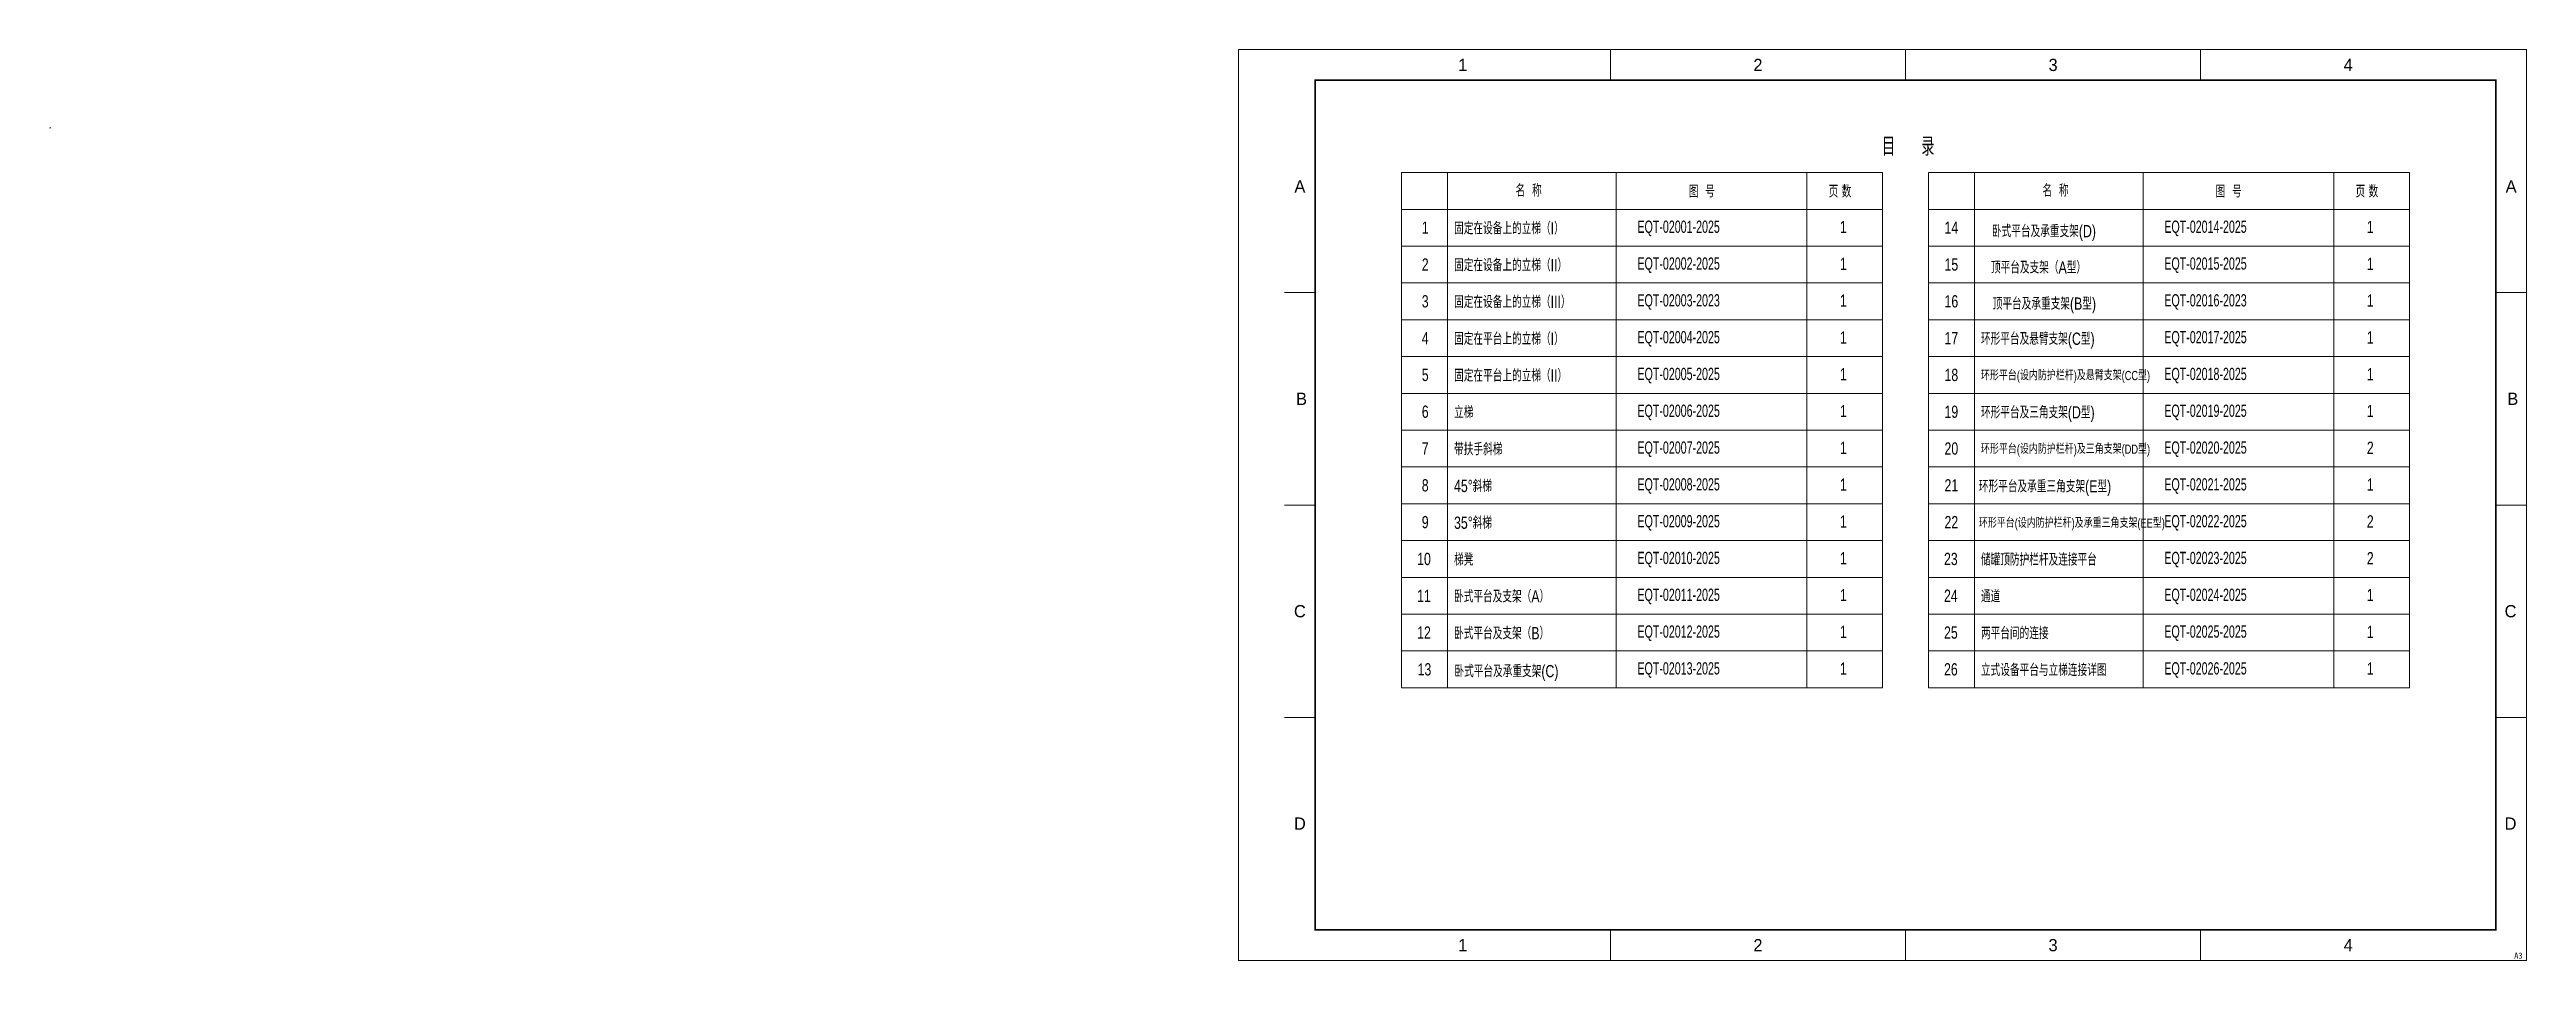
# Model space of a CAD drawing. Extents: x 148 to 221443, y -36682 to 6758.
# Drawn here: x 26416 to 42571, y 818 to 6758 of the extents above; entities that cross this region are included whole.
import ezdxf
from ezdxf.enums import TextEntityAlignment as Align

# ---------------------------------------------------------------- set-up
doc = ezdxf.new("R2010")
doc.units = 0
doc.header["$LTSCALE"] = 10
doc.header["$MEASUREMENT"] = 0
doc.linetypes.add('CENTER2', pattern=[1.125, 0.75, -0.125, 0.125, -0.125])
for name, color, linetype, lineweight in [('2（细实线）', 3, 'Continuous', 20), ('3（中心线）', 1, 'CENTER2', 20), ('图框层', 7, 'Continuous', 15)]:
    doc.layers.add(name, color=color, linetype=linetype, lineweight=lineweight)
doc.layers.add('图层 1', color=7, linetype='Continuous')
doc.styles.add('HZ', font='ROMS.SHX', dxfattribs={"width": 0.75, "bigfont": 'GBCBIG.SHX'})
doc.styles.add('SimHei', font='simhei.ttf', dxfattribs={"height": 50})
doc.styles.get("Standard").update_dxf_attribs({"font": 'wison_e.shx', "width": 0.75, "bigfont": 'wison_c.shx'})

msp = doc.modelspace()

# ---------------------------------------------------------------- texts
at = {"layer": '2（细实线）', "width": 0.75}
msp.add_text('目\u3000\u3000录', height=120, dxfattribs=at).set_placement((38538.9323, 6185.8771), align=Align.TOP_CENTER)
for s, height, p in [('名  称', 80, (35977.7092, 5838.8049)), ('名  称', 80, (39414.1764, 5838.8049)), ('1 ', 80, (35366.3621, 5596.4396)), ('固定在设备上的立梯（I）', 80, (35576.8748, 5592.4155)), ('1 ', 80, (38093.8574, 5601.1722)), ('14', 80, (38775.6858, 5596.4396)), ('卧式平台及承重支架(D)', 80, (39085.0337, 5574.0335)), ('1 ', 80, (41530.3245, 5601.1722)), ('2', 80, (35366.3621, 5356.4396)), ('固定在设备上的立梯（II）', 80, (35576.8748, 5352.4155)), ('1 ', 80, (38093.8574, 5361.1722)), ('15', 80, (38775.6858, 5356.4396)), ('顶平台及支架（A型）', 80, (39078.4964, 5337.445)), ('1 ', 80, (41530.3245, 5361.1722)), ('3', 80, (35366.3621, 5116.4396)), ('固定在设备上的立梯（III）', 80, (35576.8748, 5112.4155)), ('1 ', 80, (38093.8574, 5121.1722)), ('16', 80, (38775.6858, 5116.4396)), ('顶平台及承重支架(B型)', 80, (39089.9585, 5101.2627)), ('1 ', 80, (41530.3245, 5121.1722)), ('4', 80, (35366.3621, 4876.4396)), ('固定在平台上的立梯（I）', 80, (35576.8748, 4872.4155)), ('1 ', 80, (38093.8574, 4881.1722)), ('17', 80, (38775.6858, 4876.4396)), ('环形平台及悬臂支架(C型)', 80, (39013.3419, 4872.4155)), ('1 ', 80, (41530.3245, 4881.1722)), ('5', 80, (35366.3621, 4636.4396)), ('固定在平台上的立梯（II）', 80, (35576.8748, 4632.4155)), ('1 ', 80, (38093.8574, 4641.1722)), ('18', 80, (38775.6858, 4636.4396)), ('环形平台(设内防护栏杆)及悬臂支架(CC型)', 60, (39013.3419, 4632.4155)), ('1 ', 80, (41530.3245, 4641.1722)), ('6', 80, (35366.3621, 4396.4396)), ('立梯', 80, (35576.8748, 4392.4155)), ('1 ', 80, (38093.8574, 4401.1722)), ('19', 80, (38775.6858, 4396.4396)), ('环形平台及三角支架(D型)', 80, (39013.3419, 4392.4155)), ('1 ', 80, (41530.3245, 4401.1722)), ('带扶手斜梯', 80, (35576.8748, 4152.4155)), ('1', 80, (38093.8574, 4161.1722)), ('2', 80, (41530.3245, 4161.1722)), ('7', 80, (35366.3621, 4156.4396)), ('20', 80, (38775.6858, 4156.4396)), ('环形平台(设内防护栏杆)及三角支架(DD型)', 60, (39013.3419, 4152.4155)), ('8', 80, (35366.3621, 3916.4396)), ('45°斜梯', 80, (35576.8748, 3912.4155)), ('1 ', 80, (38093.8574, 3921.1722)), ('21', 80, (38775.6858, 3916.4396)), ('环形平台及承重三角支架(E型)', 80, (38999.4802, 3909.9901)), ('1 ', 80, (41530.3245, 3921.1722)), ('9', 80, (35366.3621, 3676.4396)), ('35°斜梯', 80, (35576.8748, 3672.4155)), ('1', 80, (38093.8574, 3681.1722)), ('22', 80, (38775.6858, 3676.4396)), ('2', 80, (41530.3245, 3681.1722)), ('环形平台(设内防护栏杆)及承重三角支架(EE型)', 60, (38999.4802, 3669.9901)), ('10', 80, (35336.0079, 3436.4396)), ('梯凳', 80, (35576.8748, 3432.4155)), ('1', 80, (38093.8574, 3441.1722)), ('23', 80, (38772.475, 3436.4396)), ('储罐顶防护栏杆及连接平台', 80, (39013.3419, 3432.4155)), ('2', 80, (41530.3245, 3441.1722)), ('11', 80, (35336.0079, 3196.4396)), ('卧式平台及支架（A）', 80, (35576.8748, 3192.4155)), ('1 ', 80, (38093.8574, 3201.1722)), ('24', 80, (38772.475, 3196.4396)), ('通道', 80, (39013.3419, 3192.4155)), ('1 ', 80, (41530.3245, 3201.1722)), ('12', 80, (35336.0079, 2956.4396)), ('卧式平台及支架（B）', 80, (35576.8748, 2952.4155)), ('1 ', 80, (38093.8574, 2961.1722)), ('25', 80, (38772.475, 2956.4396)), ('两平台间的连接', 80, (39013.3419, 2952.4155)), ('1 ', 80, (41530.3245, 2961.1722)), ('13', 80, (35339.2186, 2716.4396)), ('卧式平台及承重支架(C)', 80, (35579.2194, 2704.8917)), ('1 ', 80, (38093.8574, 2721.1722)), ('26', 80, (38772.475, 2716.4396)), ('立式设备平台与立梯连接详图', 80, (39013.3419, 2712.4155)), ('1 ', 80, (41530.3245, 2721.1722))]:
    msp.add_text(s, height=height, dxfattribs=at).set_placement(p, align=Align.MIDDLE_LEFT)
for s, p in [('图  号', (37107.3594, 5793.0872)), ('页 数', (38019.6517, 5793.0872)), ('图  号', (40543.8265, 5793.0872)), ('页 数', (41456.1188, 5793.0872))]:
    msp.add_text(s, height=80, dxfattribs=at).set_placement(p)
at = {"layer": '3（中心线）', "linetype": 'CENTER2', "width": 0.65}
for s, p in [('EQT-02001-2025', (36772.8844, 5602.8034)), ('EQT-02014-2025', (40209.3515, 5602.8034)), ('EQT-02002-2025', (36772.8844, 5362.8034)), ('EQT-02015-2025', (40209.3515, 5362.8034)), ('EQT-02003-2023', (36772.8844, 5122.8034)), ('EQT-02016-2023', (40209.3515, 5122.8034)), ('EQT-02004-2025', (36772.8844, 4882.8034)), ('EQT-02017-2025', (40209.3515, 4882.8034)), ('EQT-02005-2025', (36772.8844, 4642.8034)), ('EQT-02018-2025', (40209.3515, 4642.8034)), ('EQT-02006-2025', (36772.8844, 4402.8034)), ('EQT-02019-2025', (40209.3515, 4402.8034)), ('EQT-02007-2025', (36772.8844, 4162.8034)), ('EQT-02020-2025', (40209.3515, 4162.8034)), ('EQT-02008-2025', (36772.8844, 3922.8034)), ('EQT-02021-2025', (40209.3515, 3922.8034)), ('EQT-02009-2025', (36772.8844, 3682.8034)), ('EQT-02022-2025', (40209.3515, 3682.8034)), ('EQT-02010-2025', (36772.8844, 3442.8034)), ('EQT-02023-2025', (40209.3515, 3442.8034)), ('EQT-02011-2025', (36772.8844, 3202.8034)), ('EQT-02024-2025', (40209.3515, 3202.8034)), ('EQT-02012-2025', (36772.8844, 2962.8034)), ('EQT-02025-2025', (40209.3515, 2962.8034)), ('EQT-02013-2025', (36772.8844, 2722.8034)), ('EQT-02026-2025', (40209.3515, 2722.8034))]:
    msp.add_text(s, height=80, dxfattribs=at).set_placement(p, align=Align.MIDDLE_LEFT)
at = {"layer": '图框层', "style": 'HZ'}
for s, p in [('1', (35633.7505, 6658.129)), ('2', (37558.7505, 6658.129)), ('3', (39483.7505, 6658.129)), ('4', (41408.7505, 6658.129)), ('A', (34571.2505, 5865.629)), ('A', (42471.2505, 5865.629)), ('B', (34582.2239, 4480.629)), ('B', (42482.2239, 4480.629)), ('C', (34571.2505, 3095.629)), ('C', (42467.398, 3095.629)), ('D', (34571.2505, 1710.629)), ('D', (42467.398, 1710.629)), ('1', (35633.7505, 918.129)), ('2', (37558.7505, 918.129)), ('3', (39483.7505, 918.129)), ('4', (41408.7505, 918.129))]:
    msp.add_text(s, height=80, dxfattribs=at).set_placement(p, align=Align.MIDDLE)
at = {"layer": '图框层', "style": 'SimHei'}
msp.add_text('A3', height=40, dxfattribs=at).set_placement((42491.2937, 829.7116))

# ---------------------------------------------------------------- hatches: boundary and pattern name
at = {"layer": '图层 1', "true_color": 0x0f208a}
h = msp.add_hatch(color=166, dxfattribs=at)
h.dxf.hatch_style = 2
edge = h.paths.add_edge_path()
edge.add_spline(control_points=[(26416.7272, 6253.9406), (26416.7272, 6253.9406), (26423.1485, 6253.9406), (26423.1485, 6253.9406), (26423.1485, 6253.9406), (26423.1485, 6249.3455), (26423.1485, 6249.3455), (26423.1485, 6247.4865), (26422.9849, 6246.0203), (26422.6707, 6244.9468), (26422.35, 6243.8733), (26421.7412, 6242.9111), (26420.851, 6242.0536), (26419.9608, 6241.2027), (26418.8349, 6240.535), (26417.4603, 6240.0506), (26417.4603, 6240.0506), (26416.2036, 6242.6951), (26416.2036, 6242.6951), (26417.4996, 6243.1271), (26418.416, 6243.7097), (26418.9658, 6244.4559), (26419.5157, 6245.2086), (26419.8037, 6246.2232), (26419.8364, 6247.5193), (26419.8364, 6247.5193), (26416.7272, 6247.5193), (26416.7272, 6247.5193), (26416.7272, 6247.5193), (26416.7272, 6253.9406), (26416.7272, 6253.9406)], knot_values=[0, 0, 0, 0, 1, 1, 1, 2, 2, 2, 3, 3, 3, 4, 4, 4, 5, 5, 5, 6, 6, 6, 7, 7, 7, 8, 8, 8, 9, 9, 9, 10, 10, 10, 10], degree=3, periodic=0)

# ---------------------------------------------------------------- linework, layer by layer
at = {"layer": '2（细实线）'}
for p, q in [((38371.2505, 5956.1025), (35234.7834, 5956.1025)), ((35234.7834, 2596.1025), (35234.7834, 5956.1025)), ((35534.7834, 2596.1025), (35534.7834, 5956.1025)), ((36634.7834, 2596.1025), (36634.7834, 5956.1025)), ((37878.5071, 2596.1025), (37878.5071, 5956.1025)), ((38371.2505, 2596.1025), (38371.2505, 5956.1025)), ((38371.2505, 2596.1025), (38371.2505, 5956.1025)), ((41807.7176, 5956.1025), (38671.2505, 5956.1025)), ((38671.2505, 5956.1025), (38671.2505, 2596.1025)), ((38971.2505, 2596.1025), (38971.2505, 5956.1025)), ((40071.2505, 2596.1025), (40071.2505, 5956.1025)), ((41314.9742, 2596.1025), (41314.9742, 5956.1025)), ((41807.7176, 2596.1025), (41807.7176, 5956.1025)), ((38371.2505, 5716.1025), (35234.7834, 5716.1025)), ((41807.7176, 5716.1025), (38671.2505, 5716.1025)), ((38371.2505, 5476.1025), (35234.7834, 5476.1025)), ((41807.7176, 5476.1025), (38671.2505, 5476.1025)), ((38371.2505, 5236.1025), (35234.7834, 5236.1025)), ((41807.7176, 5236.1025), (38671.2505, 5236.1025)), ((38371.2505, 4996.1025), (35234.7834, 4996.1025)), ((41807.7176, 4996.1025), (38671.2505, 4996.1025)), ((38371.2505, 4756.1025), (35234.7834, 4756.1025)), ((41807.7176, 4756.1025), (38671.2505, 4756.1025)), ((38371.2505, 4516.1025), (35234.7834, 4516.1025)), ((41807.7176, 4516.1025), (38671.2505, 4516.1025)), ((38371.2505, 4276.1025), (35234.7834, 4276.1025)), ((41807.7176, 4276.1025), (38671.2505, 4276.1025)), ((38371.2505, 4036.1025), (35234.7834, 4036.1025)), ((41807.7176, 4036.1025), (38671.2505, 4036.1025)), ((38371.2505, 3796.1025), (35234.7834, 3796.1025)), ((41807.7176, 3796.1025), (38671.2505, 3796.1025)), ((38371.2505, 3556.1025), (35234.7834, 3556.1025)), ((41807.7176, 3556.1025), (38671.2505, 3556.1025)), ((38371.2505, 3316.1025), (35234.7834, 3316.1025)), ((41807.7176, 3316.1025), (38671.2505, 3316.1025)), ((38371.2505, 3076.1025), (35234.7834, 3076.1025)), ((41807.7176, 3076.1025), (38671.2505, 3076.1025)), ((38371.2505, 2836.1025), (35234.7834, 2836.1025)), ((41807.7176, 2836.1025), (38671.2505, 2836.1025)), ((38371.2505, 2596.1025), (35234.7834, 2596.1025)), ((41807.7176, 2596.1025), (38671.2505, 2596.1025))]:
    msp.add_line(p, q, dxfattribs=at)
at = {"layer": '图框层'}
for p, q in [((36596.2505, 6758.129), (36596.2505, 6558.129)), ((38521.2505, 6758.129), (38521.2505, 6558.129)), ((40446.2505, 6758.129), (40446.2505, 6558.129)), ((34671.2505, 5173.129), (34471.2505, 5173.129)), ((42571.2505, 5173.129), (42371.2505, 5173.129)), ((34471.2505, 3788.129), (34671.2505, 3788.129)), ((42371.2505, 3788.129), (42571.2505, 3788.129)), ((34471.2505, 2403.129), (34671.2505, 2403.129)), ((42371.2505, 2403.129), (42571.2505, 2403.129)), ((36596.2505, 1018.129), (36596.2505, 818.129)), ((38521.2505, 1018.129), (38521.2505, 818.129)), ((40446.2505, 1018.129), (40446.2505, 818.129))]:
    msp.add_line(p, q, dxfattribs=at)
at = {"layer": '图框层', "ltscale": 10}
msp.add_lwpolyline([(34171.2505, 6758.129), (42571.2505, 6758.129), (42571.2505, 818.129), (34171.2505, 818.129)], close=True, dxfattribs=at)
at = {"layer": '图框层', "ltscale": 10, "const_width": 10}
msp.add_lwpolyline([(34671.2505, 6558.129), (42371.2505, 6558.129), (42371.2505, 1018.129), (34671.2505, 1018.129)], close=True, dxfattribs=at)

msp.set_redraw_order([(e.dxf.handle, doc.entitydb.next_handle()) for e in msp.query("TEXT MTEXT ATTDEF DIMENSION ARC_DIMENSION")])  # texts and dimensions are drawn at this point

doc.saveas('drawing.dxf')
